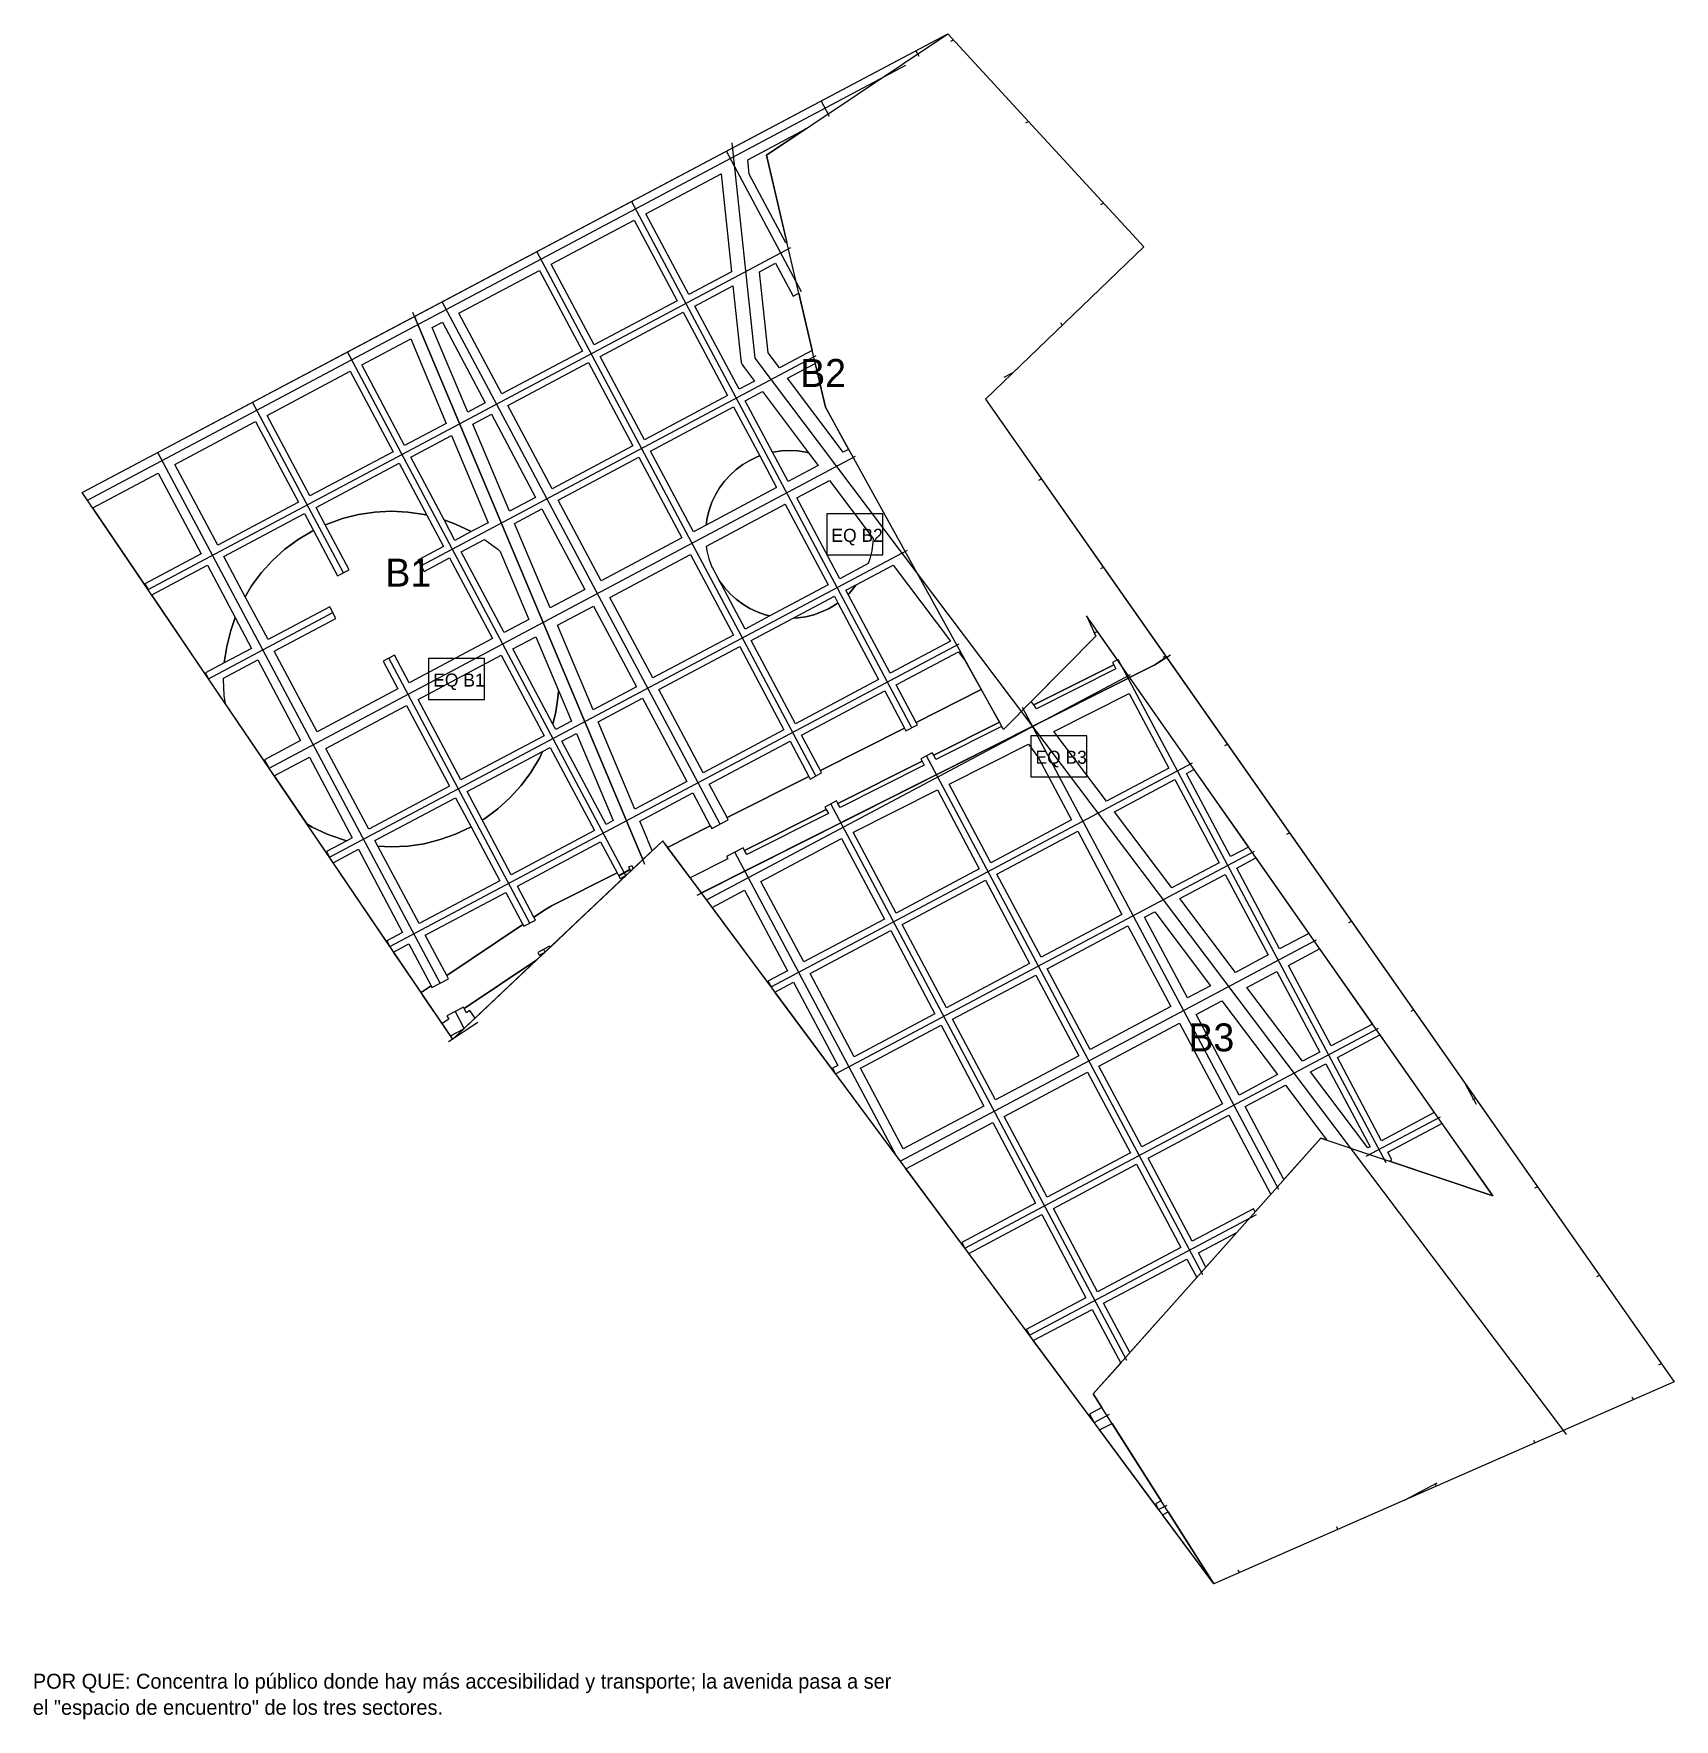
# Model space of a CAD drawing. Header units: metres. Extents: x 3873 to 16340, y -5213 to 3289.
# Drawn here: x 6581 to 8340, y -3113 to -1305 of the extents above; entities that cross this region are included whole.
import ezdxf

# ---------------------------------------------------------------- set-up
doc = ezdxf.new("R2010")
doc.units = ezdxf.units.M
for name, color, linetype in [('EQUIPAMIENTO', 5, 'Continuous'), ('LIMITE-INTERVENCION', 30, 'Continuous'), ('MANZANAS-PROPUESTAS', 33, 'Continuous'), ('SECTORES', 1, 'Continuous'), ('TEXTO', 7, 'Continuous'), ('VERDE-OBLIGATORIO', 3, 'Continuous'), ('VERDE-PROPUESTO', 82, 'Continuous'), ('VIA-BOULEVARD', 30, 'Continuous'), ('VIA-PRIMARIA', 1, 'Continuous'), ('VIA-SECUNDARIA', 8, 'Continuous'), ('VIA-TERCIARIA', 9, 'Continuous')]:
    doc.layers.add(name, color=color, linetype=linetype)

msp = doc.modelspace()

# ---------------------------------------------------------------- texts
at = {"layer": 'EQUIPAMIENTO'}
for s, p in [('EQ B2', (7436.2, -1850)), ('EQ B1', (7009.3, -2005.2)), ('EQ B3', (7655, -2088))]:
    msp.add_text(s, height=14, dxfattribs=at).set_placement(p)
at = {"layer": 'SECTORES'}
for s, p in [('B2', (7402.8, -1683.9)), ('B1', (6958, -1898)), ('B3', (7819.1, -2396.5))]:
    msp.add_text(s, height=30, dxfattribs=at).set_placement(p)
at = {"layer": 'TEXTO'}
for s, p in [('POR QUE: Concentra lo público donde hay más accesibilidad y transporte; la avenida pasa a ser', (6580, -3080)), ('el "espacio de encuentro" de los tres sectores.', (6580, -3108))]:
    msp.add_text(s, height=16, dxfattribs=at).set_placement(p)

# ---------------------------------------------------------------- linework, layer by layer
at = {"layer": 'EQUIPAMIENTO'}
for points in [[(7431.2, -1864), (7491.2, -1864), (7491.2, -1820), (7431.2, -1820), (7431.2, -1864)], [(7004.3, -2019.2), (7064.3, -2019.2), (7064.3, -1975.2), (7004.3, -1975.2), (7004.3, -2019.2)], [(7650, -2102), (7710, -2102), (7710, -2058), (7650, -2058), (7650, -2102)]]:
    msp.add_lwpolyline(points, close=True, dxfattribs=at)
at = {"layer": 'LIMITE-INTERVENCION'}
msp.add_lwpolyline([(6633, -1797), (7561, -1305), (7771.2, -1533.6), (7601.5, -1696.8), (8340, -2751), (7846.2, -2967.6), (7255.3, -2170.6), (7030.2, -2383.5), (6633, -1797)], close=True, dxfattribs=at)
at = {"layer": 'MANZANAS-PROPUESTAS'}
for points in [[(7387.4, -1529.4), (7348.2, -1455.8), (7346.6, -1440.2), (7408.7, -1407.1), (7366.7, -1435.3), (7388.5, -1528.9), (7387.4, -1529.4)], [(7329.1, -1560.4), (7283.2, -1584.8), (7237.2, -1498.3), (7318, -1455.4), (7329.1, -1560.4)], [(7135.7, -1552.3), (7224.9, -1504.9), (7270.9, -1591.4), (7181.7, -1638.8), (7135.7, -1552.3)], [(7380.6, -1663.3), (7368.5, -1647.3), (7359.3, -1560.3), (7376.3, -1551.2), (7395.2, -1586.6), (7401.3, -1583.4), (7415.6, -1644.7), (7380.6, -1663.3)], [(7036.8, -1604.9), (7123.3, -1558.9), (7169.3, -1645.4), (7082.8, -1691.4), (7036.8, -1604.9)], [(7289.8, -1597.2), (7330.7, -1575.4), (7339.1, -1654.6), (7339.3, -1655.9), (7339.6, -1657.2), (7340, -1658.5), (7340.6, -1659.7), (7341.3, -1660.9), (7342, -1662), (7353.8, -1677.6), (7337.2, -1686.4), (7289.8, -1597.2)], [(7188.3, -1651.2), (7277.4, -1603.8), (7324.9, -1693), (7235.7, -1740.4), (7188.3, -1651.2)], [(7008.2, -1620.1), (7019.1, -1614.3), (7065.1, -1700.8), (7046.4, -1710.8), (7008.2, -1620.1)], [(6932.6, -1660.3), (6985.2, -1632.3), (7023.3, -1723), (6978.6, -1746.8), (6932.6, -1660.3)], [(7089.4, -1703.8), (7175.9, -1657.8), (7223.3, -1746.9), (7136.8, -1793), (7089.4, -1703.8)], [(7448.8, -1753.9), (7389.1, -1674.6), (7418.9, -1658.8), (7429.8, -1705.7), (7454.7, -1750.8), (7448.8, -1753.9)], [(6966.2, -1753.4), (6877.1, -1800.8), (6831.1, -1714.3), (6920.2, -1666.9), (6966.2, -1753.4)], [(7343.8, -1698.7), (7362.3, -1688.9), (7411.7, -1754.5), (7408.8, -1753.7), (7400.1, -1752.4), (7391.2, -1752), (7382.4, -1752.4), (7373.7, -1753.7), (7373.1, -1753.9), (7343.8, -1698.7)], [(7051.8, -1723.7), (7071.7, -1713.2), (7119.1, -1802.3), (7091.1, -1817.2), (7051.8, -1723.7)], [(7242.2, -1752.7), (7331.4, -1705.3), (7359.4, -1757.9), (7356.8, -1758.9), (7348.8, -1762.6), (7341.2, -1767.2), (7334.1, -1772.4), (7327.6, -1778.4), (7321.7, -1784.9), (7316.4, -1792), (7311.9, -1799.6), (7308.1, -1807.6), (7305.1, -1815.9), (7303, -1824.4), (7301.8, -1832), (7288.3, -1839.3), (7242.2, -1752.7)], [(6732.2, -1766.9), (6818.7, -1720.8), (6864.7, -1807.4), (6778.2, -1853.4), (6732.2, -1766.9)], [(6985.2, -1759.2), (7028.8, -1736), (7068.1, -1829.5), (7050.1, -1839), (7049.2, -1838.4), (7033.2, -1830.9), (7021, -1826.5), (6985.2, -1759.2)], [(6883.6, -1813.2), (6972.8, -1765.7), (7002.4, -1821.4), (6999.4, -1820.6), (6982, -1818.1), (6964.3, -1817.2), (6946.7, -1818.1), (6929.2, -1820.6), (6912.1, -1824.9), (6895.4, -1830.9), (6893.5, -1831.8), (6883.6, -1813.2)], [(7143.4, -1805.3), (7229.9, -1759.3), (7275.9, -1845.8), (7189.4, -1891.8), (7143.4, -1805.3)], [(6714.5, -1776.2), (6760.5, -1862.8), (6700.2, -1894.9), (6703.5, -1901), (6644.2, -1813.6), (6714.5, -1776.2)], [(6784.7, -1865.7), (6871.3, -1819.7), (6880.9, -1837.8), (6879.5, -1838.4), (6864.3, -1847.5), (6850.1, -1858), (6837, -1869.9), (6825.2, -1883), (6814.6, -1897.2), (6807.7, -1908.8), (6784.7, -1865.7)], [(7096.6, -1830.2), (7125.7, -1814.7), (7171.7, -1901.2), (7134.7, -1920.9), (7096.6, -1830.2)], [(6767.1, -1875.1), (6796.9, -1931.3), (6792.1, -1944.9), (6787.8, -1962.1), (6785.2, -1979.5), (6785.2, -1979.9), (6765, -1990.6), (6768.3, -1996.8), (6707.4, -1906.9), (6767.1, -1875.1)], [(7285.3, -1863.5), (7331.3, -1950), (7244.8, -1996), (7198.8, -1909.5), (7285.3, -1863.5)], [(7502.5, -1874.9), (7564, -1956.5), (7499.2, -1991), (7454.1, -1906.3), (7454.9, -1905.6), (7460.8, -1899.1), (7463.4, -1895.6), (7502.5, -1874.9)], [(7343.7, -1943.5), (7315.4, -1890.4), (7316.4, -1892), (7321.7, -1899.1), (7327.6, -1905.6), (7334.1, -1911.6), (7341.2, -1916.8), (7348.8, -1921.4), (7356.8, -1925.2), (7365.1, -1928.1), (7370.1, -1929.4), (7343.7, -1943.5)], [(7395.4, -1931.8), (7400.1, -1931.6), (7408.8, -1930.3), (7417.4, -1928.1), (7425.7, -1925.2), (7433.7, -1921.4), (7441.2, -1916.8), (7443.1, -1915.4), (7486.8, -1997.6), (7397.6, -2045), (7350.2, -1955.8), (7395.4, -1931.8)], [(7181.1, -1918.9), (7227.1, -2005.4), (7180.6, -2030.1), (7142.5, -1939.4), (7181.1, -1918.9)], [(7385.3, -2051.6), (7298.8, -2097.6), (7251.3, -2008.4), (7337.9, -1962.4), (7385.3, -2051.6)], [(7505.8, -2003.4), (7572.6, -1967.8), (7579.8, -1977.5), (7596.9, -2008.5), (7527.1, -2043.6), (7505.8, -2003.4)], [(7741.3, -1986.2), (7656.3, -2029), (7653.2, -2024.9), (7738.9, -1981.8), (7741.3, -1986.2)], [(7157.6, -2042.4), (7140.6, -2051.4), (7137.5, -2045.7), (7140.9, -2032.3), (7143.4, -2014.8), (7143.7, -2009.4), (7157.6, -2042.4)], [(7281.1, -2107), (7225.4, -2136.6), (7186.1, -2043.1), (7233.7, -2017.8), (7281.1, -2107)], [(7404.2, -2057.4), (7493.4, -2009.9), (7514.6, -2049.9), (7424.4, -2095.3), (7404.2, -2057.4)], [(7755.4, -2012.7), (7797.9, -2092.7), (7731.1, -2128.2), (7674.6, -2053.3), (7755.4, -2012.7)], [(7202.3, -2148.8), (7194.6, -2153), (7147.1, -2063.8), (7163, -2055.4), (7202.3, -2148.8)], [(7548.3, -2083.3), (7545.9, -2078.9), (7616.3, -2043.5), (7618.7, -2047.9), (7548.3, -2083.3)], [(7093, -2207), (7061.9, -2148.3), (7064.3, -2146.9), (7078.5, -2136.3), (7091.6, -2124.5), (7103.5, -2111.4), (7114, -2097.2), (7123.1, -2082), (7126.5, -2074.8), (7134.8, -2070.4), (7182.2, -2159.5), (7093, -2207)], [(7305.3, -2109.9), (7391.9, -2063.9), (7411.9, -2101.6), (7324.3, -2145.7), (7305.3, -2109.9)], [(7647.4, -2067), (7658.3, -2081.6), (7693.7, -2148.1), (7607.2, -2194.1), (7562.4, -2109.8), (7647.4, -2067)], [(7535.8, -2089.6), (7445.5, -2135), (7443.2, -2130.6), (7533.4, -2085.2), (7535.8, -2089.6)], [(7864.2, -2187.6), (7816.8, -2098.5), (7824.9, -2094.2), (7883.3, -2177.5), (7864.2, -2187.6)], [(6894.7, -2182.1), (6898, -2188.3), (6838.8, -2100.9), (6839.8, -2102.3), (6873.8, -2152.5), (6879.5, -2155.9), (6895.4, -2163.5), (6912.1, -2169.4), (6916.5, -2170.6), (6894.7, -2182.1)], [(7851.9, -2194.2), (7801.1, -2221.2), (7739.6, -2139.5), (7804.4, -2105), (7851.9, -2194.2)], [(7244, -2181.3), (7239, -2169.1), (7239, -2169), (7230.8, -2149.5), (7287.7, -2119.3), (7306.4, -2154.6), (7260.6, -2177.7), (7255.3, -2170.6), (7244, -2181.3)], [(7459.9, -2161.4), (7549.9, -2116.1), (7594.8, -2200.7), (7505.6, -2248.1), (7459.6, -2161.5), (7459.9, -2161.4)], [(7433, -2141.3), (7345.4, -2185.4), (7343.1, -2181), (7430.7, -2136.9), (7433, -2141.3)], [(7080.7, -2213.5), (6994.1, -2259.5), (6950, -2176.5), (6964.3, -2177.2), (6982, -2176.3), (6999.4, -2173.7), (7016.6, -2169.4), (7033.2, -2163.5), (7049.2, -2155.9), (7049.8, -2155.5), (7080.7, -2213.5)], [(7447.2, -2168.1), (7493.3, -2254.6), (7406.7, -2300.6), (7360.7, -2214.1), (7447.2, -2168.1)], [(7747.7, -2249.6), (7661.1, -2295.6), (7613.7, -2206.4), (7700.3, -2160.4), (7747.7, -2249.6)], [(6929.1, -2179.7), (6976.5, -2268.9), (6959.6, -2277.9), (6962.9, -2284.1), (6902, -2194.2), (6929.1, -2179.7)], [(7099.6, -2219.3), (7188.8, -2171.9), (7206.4, -2205), (7136, -2240.4), (7134.9, -2241), (7130.7, -2243.5), (7129.6, -2244.2), (7117.2, -2252.5), (7099.6, -2219.3)], [(7916.8, -2286.5), (7870.8, -2200), (7891.4, -2189), (7948, -2269.9), (7916.8, -2286.5)], [(7343.1, -2223.5), (7389.1, -2310), (7368.2, -2321.1), (7371.5, -2327.3), (7308.2, -2242), (7343.1, -2223.5)], [(7512.2, -2260.4), (7601.4, -2213), (7648.8, -2302.2), (7559.6, -2349.6), (7512.2, -2260.4)], [(7904.4, -2293.1), (7869.4, -2311.7), (7809.7, -2232.5), (7858.4, -2206.6), (7904.4, -2293.1)], [(7000.7, -2271.9), (7087.2, -2225.9), (7105.5, -2260.3), (7023.7, -2315.1), (7000.7, -2271.9)], [(7782.9, -2246.8), (7842.6, -2326), (7817.9, -2339.1), (7771.9, -2252.6), (7782.9, -2246.8)], [(7547.2, -2356.2), (7460.7, -2402.2), (7413.3, -2313), (7499.8, -2267), (7547.2, -2356.2)], [(7800.3, -2348.5), (7713.7, -2394.5), (7667.7, -2308), (7754.2, -2262), (7800.3, -2348.5)], [(6966.8, -2289.9), (6983, -2281.3), (7007, -2326.3), (6996.3, -2333.5), (6966.8, -2289.9)], [(7972.2, -2390.7), (7926.2, -2304.2), (7959.6, -2286.4), (8016.3, -2367.3), (7972.2, -2390.7)], [(7054.2, -2360.8), (7048.7, -2352.5), (7044.9, -2355.1), (7042.6, -2350.6), (7119.4, -2299.1), (7054.2, -2360.8)], [(7959.8, -2397.3), (7941.3, -2407.1), (7881.6, -2327.9), (7913.8, -2310.8), (7959.8, -2397.3)], [(7395.6, -2322.4), (7443.1, -2411.6), (7437.5, -2414.6), (7440.7, -2420.7), (7375.7, -2333), (7395.6, -2322.4)], [(7655.4, -2314.6), (7701.4, -2401.1), (7612.2, -2448.5), (7566.2, -2362), (7655.4, -2314.6)], [(7873.3, -2443.3), (7827.3, -2356.8), (7854.8, -2342.2), (7914.5, -2421.4), (7873.3, -2443.3)], [(7769.1, -2498.7), (7723.1, -2412.2), (7809.6, -2366.2), (7855.7, -2452.7), (7769.1, -2498.7)], [(7599.8, -2455.1), (7513.3, -2501.1), (7467.3, -2414.5), (7553.8, -2368.5), (7599.8, -2455.1)], [(8026.2, -2492.3), (7978.8, -2403.1), (8024.4, -2378.8), (8082.7, -2462.2), (8026.2, -2492.3)], [(7756.8, -2505.3), (7667.6, -2552.7), (7621.6, -2466.2), (7710.8, -2418.7), (7756.8, -2505.3)], [(7966.4, -2409.7), (8013.8, -2498.8), (8011.4, -2500.1), (7949.9, -2418.4), (7966.4, -2409.7)], [(7879.9, -2455.7), (7923.1, -2432.7), (7967.4, -2491.6), (7961, -2489.4), (7921.5, -2533.9), (7879.9, -2455.7)], [(7609.2, -2472.7), (7655.2, -2559.3), (7576, -2601.4), (7579.3, -2607.6), (7516, -2522.3), (7609.2, -2472.7)], [(7888.7, -2565.4), (7823.1, -2600.2), (7775.7, -2511.1), (7862.2, -2465), (7907.1, -2549.3), (7908.3, -2548.7), (7890.5, -2568.7), (7888.7, -2565.4)], [(8037.1, -2512.8), (8032.8, -2504.6), (8090.8, -2473.7), (8145.3, -2551.5), (8034.6, -2514.2), (8037.1, -2512.8)], [(7763.3, -2517.6), (7810.8, -2606.8), (7721.6, -2654.2), (7674.2, -2565), (7763.3, -2517.6)], [(7661.8, -2571.6), (7709.2, -2660.8), (7645.2, -2694.8), (7648.5, -2701), (7583.5, -2613.3), (7661.8, -2571.6)], [(7829.7, -2612.6), (7871, -2590.6), (7837.8, -2627.9), (7829.7, -2612.6)], [(7728.1, -2666.6), (7817.3, -2619.2), (7827.9, -2639.1), (7756.3, -2719.6), (7728.1, -2666.6)], [(7713.1, -2785.6), (7717.8, -2794.4), (7652.7, -2706.7), (7715.8, -2673.2), (7746.4, -2730.7), (7717, -2763.8), (7726.3, -2778.5), (7713.1, -2785.6)], [(7783.8, -2881.6), (7787.1, -2887.8), (7723.8, -2802.5), (7737.1, -2795.5), (7789.7, -2878.5), (7783.8, -2881.6)], [(7791.3, -2893.5), (7797.2, -2890.3), (7846.2, -2967.6), (7791.3, -2893.5)]]:
    msp.add_lwpolyline(points, close=True, dxfattribs=at)
at = {"layer": 'SECTORES'}
for points in [[(6989.1, -1608.2), (7561, -1305), (7771.2, -1533.6), (7601.5, -1696.8), (7795.5, -1973.7), (7783, -1982), (7296.9, -2226.6), (7255.3, -2170.6), (7233.9, -2190.8), (7227, -2174), (6992, -1615), (6989.1, -1608.2)], [(7030.2, -2383.5), (7030, -2383.1), (6633, -1797), (6989.1, -1608.2), (6992, -1615), (7227, -2174), (7233.9, -2190.8), (7032.1, -2381.7), (7030.2, -2383.5)], [(7795.5, -1973.7), (8340, -2751), (7846.2, -2967.6), (7296.9, -2226.6), (7783, -1982), (7795.5, -1973.7)]]:
    msp.add_lwpolyline(points, close=True, dxfattribs=at)
at = {"layer": 'VERDE-OBLIGATORIO'}
msp.add_lwpolyline([(8145.3, -2551.5), (7709.6, -1929.5), (7719.7, -1951.3), (7620.6, -2051.3), (7429.8, -1705.7), (7366.7, -1435.3), (7561, -1305), (7771.2, -1533.6), (7601.5, -1696.8), (8340, -2751), (7846.2, -2967.6), (7717, -2763.8), (7961, -2489.4), (8145.3, -2551.5)], close=True, dxfattribs=at)
at = {"layer": 'VERDE-PROPUESTO'}
for points in [[(7382.4, -1752.4), (7391.2, -1752), (7400.1, -1752.4), (7408.8, -1753.7), (7411.7, -1754.5), (7422, -1768.1), (7389.8, -1785.3), (7373.1, -1753.9), (7373.7, -1753.7), (7382.4, -1752.4)], [(7305.1, -1815.9), (7308.1, -1807.6), (7311.9, -1799.6), (7316.4, -1792), (7321.7, -1784.9), (7327.6, -1778.4), (7334.1, -1772.4), (7341.2, -1767.2), (7348.8, -1762.6), (7356.8, -1758.9), (7359.4, -1757.9), (7377.4, -1791.8), (7301.8, -1832), (7303, -1824.4), (7305.1, -1815.9)], [(7479.5, -1859.6), (7477.4, -1868.1), (7475.5, -1873.3), (7445.2, -1889.5), (7399.2, -1802.9), (7434.2, -1784.3), (7481, -1846.4), (7480.8, -1850.8), (7479.5, -1859.6)], [(6825.2, -1883), (6837, -1869.9), (6850.1, -1858), (6864.3, -1847.5), (6879.5, -1838.4), (6880.9, -1837.8), (6906.8, -1886.5), (6919.1, -1879.9), (6893.5, -1831.8), (6895.4, -1830.9), (6912.1, -1824.9), (6929.2, -1820.6), (6946.7, -1818.1), (6964.3, -1817.2), (6982, -1818.1), (6999.4, -1820.6), (7002.4, -1821.4), (7020.2, -1854.9), (6992.8, -1869.5), (6999.4, -1881.9), (7026.8, -1867.3), (7072.8, -1953.8), (6983.6, -2001.2), (6967.8, -1971.5), (6955.5, -1978.1), (6971.3, -2007.8), (6884.7, -2053.8), (6838.7, -1967.3), (6904.9, -1932.1), (6898.4, -1919.7), (6832.2, -1954.9), (6807.7, -1908.8), (6814.6, -1897.2), (6825.2, -1883)], [(7356.8, -1925.2), (7348.8, -1921.4), (7341.2, -1916.8), (7334.1, -1911.6), (7327.6, -1905.6), (7321.7, -1899.1), (7316.4, -1892), (7315.4, -1890.4), (7308.6, -1877.6), (7308.1, -1876.4), (7305.1, -1868.1), (7303, -1859.6), (7302.2, -1854.5), (7386.8, -1809.5), (7432.8, -1896), (7370.1, -1929.4), (7365.1, -1928.1), (7356.8, -1925.2)], [(7049.2, -1838.4), (7050.1, -1839), (7032.6, -1848.4), (7021, -1826.5), (7033.2, -1830.9), (7049.2, -1838.4)], [(7078.5, -1858), (7081, -1860.3), (7111.7, -1933.2), (7085.2, -1947.2), (7039.2, -1860.7), (7064.2, -1847.4), (7064.3, -1847.5), (7078.5, -1858)], [(7454.9, -1905.6), (7454.1, -1906.3), (7451.8, -1901.8), (7463.4, -1895.6), (7460.8, -1899.1), (7454.9, -1905.6)], [(7433.7, -1921.4), (7425.7, -1925.2), (7417.4, -1928.1), (7408.8, -1930.3), (7400.1, -1931.6), (7395.4, -1931.8), (7439.4, -1908.4), (7443.1, -1915.4), (7441.2, -1916.8), (7433.7, -1921.4)], [(6787.8, -1962.1), (6792.1, -1944.9), (6796.9, -1931.3), (6814.5, -1964.3), (6785.2, -1979.9), (6785.2, -1979.5), (6787.8, -1962.1)], [(7140.9, -2032.3), (7137.5, -2045.7), (7094.6, -1964.9), (7119.4, -1951.7), (7143.7, -2009.4), (7143.4, -2014.8), (7140.9, -2032.3)], [(7737.7, -1979.4), (7738.9, -1981.8), (7653.2, -2024.9), (7650.4, -2021.2), (7719.7, -1951.3), (7718, -1947.6), (7721.1, -1946), (7742.7, -1976.7), (7737.7, -1979.4)], [(6785.2, -2014.8), (6784.3, -1997.2), (6784.4, -1996.2), (6821.1, -1976.7), (6867.1, -2063.2), (6828.5, -2083.7), (6833.2, -2092.6), (6786.5, -2023.6), (6785.2, -2014.8)], [(7039, -2105.4), (6993, -2018.9), (7082.2, -1971.5), (7128.2, -2058), (7039, -2105.4)], [(7544.4, -2076.1), (7532.1, -2082.7), (7533.4, -2085.2), (7443.2, -2130.6), (7441.7, -2127.8), (7429.3, -2134.4), (7430.7, -2136.9), (7343.1, -2181), (7341.6, -2178.1), (7323.9, -2187.5), (7325.2, -2190), (7284.8, -2210.3), (7260.6, -2177.7), (7306.4, -2154.6), (7308, -2157.5), (7325.6, -2148.1), (7324.3, -2145.7), (7411.9, -2101.6), (7413.4, -2104.4), (7425.7, -2097.8), (7424.4, -2095.3), (7514.6, -2049.9), (7516.1, -2052.7), (7528.5, -2046.1), (7527.1, -2043.6), (7596.9, -2008.5), (7616.3, -2043.5), (7545.9, -2078.9), (7544.4, -2076.1)], [(6980.7, -2025.5), (7026.7, -2112), (6940.1, -2158), (6894.1, -2071.5), (6980.7, -2025.5)], [(7114, -2097.2), (7103.5, -2111.4), (7091.6, -2124.5), (7078.5, -2136.3), (7064.3, -2146.9), (7061.9, -2148.3), (7045.6, -2117.8), (7126.5, -2074.8), (7123.1, -2082), (7114, -2097.2)], [(6895.4, -2163.5), (6879.5, -2155.9), (6873.8, -2152.5), (6839.8, -2102.3), (6838.8, -2100.9), (6876.5, -2080.9), (6922.5, -2167.4), (6916.5, -2170.6), (6912.1, -2169.4), (6895.4, -2163.5)], [(7033.2, -2163.5), (7016.6, -2169.4), (6999.4, -2173.7), (6982, -2176.3), (6964.3, -2177.2), (6950, -2176.5), (6946.7, -2170.4), (7033.2, -2124.4), (7049.8, -2155.5), (7049.2, -2155.9), (7033.2, -2163.5)], [(7220.6, -2201.9), (7208.2, -2208.5), (7209.7, -2211.2), (7215.8, -2207.9), (7166.9, -2254.2), (7134.5, -2284.9), (7133.9, -2283.8), (7121.5, -2290.4), (7123, -2293.2), (7129.2, -2289.9), (7119.4, -2299.1), (7042.6, -2350.6), (7041.6, -2348.9), (7024, -2358.2), (7025.9, -2361.8), (7018.7, -2366.6), (6998.3, -2336.4), (6996.3, -2333.5), (7007, -2326.3), (7007.9, -2328.1), (7025.6, -2318.7), (7023.7, -2315.1), (7105.5, -2260.3), (7106.6, -2262.3), (7119, -2255.7), (7117.2, -2252.5), (7129.6, -2244.2), (7130.7, -2243.5), (7134.9, -2241), (7136, -2240.4), (7206.4, -2205), (7207.9, -2207.8), (7220.2, -2201.2), (7218.9, -2198.7), (7222.4, -2197), (7223.8, -2200.4), (7221.1, -2202.9), (7220.6, -2201.9)]]:
    msp.add_lwpolyline(points, close=True, dxfattribs=at)
at = {"layer": 'VIA-BOULEVARD'}
msp.add_lwpolyline([(6987.1, -1603.6), (6992, -1615), (7227, -2174), (7235.9, -2195.8)], dxfattribs=at)
at = {"layer": 'VIA-PRIMARIA'}
for points in [[(7329.6, -1422), (7354, -1653), (8218, -2799), (8224.1, -2807.3)], [(7292.3, -2228.9), (7783, -1982), (7799.7, -1971)], [(7025.8, -2385.9), (7057.1, -2365)]]:
    msp.add_lwpolyline(points, dxfattribs=at)
at = {"layer": 'VIA-SECUNDARIA'}
for points in [[(7564.3, -1313.1), (7567.1, -1311.6)], [(6638.6, -1805.3), (7516.2, -1338.6)], [(7404, -1582), (7323.7, -1430.8)], [(7316.8, -2152.8), (7018.8, -1592.4)], [(7621.5, -1673.4), (7631.2, -1668.2)], [(7016.7, -2323.4), (6714, -1754)], [(6833.2, -2092.6), (7462.2, -1758.1)], [(7791.8, -1973.6), (7794.4, -1972.2)], [(7302.2, -2233.9), (7757.1, -1992.1)], [(7915.9, -2544.7), (7641, -2027.7)], [(7506.2, -2509), (7332.8, -2182.8)], [(7991.2, -2258.3), (7993.9, -2256.9)], [(7510, -2514.2), (7956.5, -2276.8)], [(7042.5, -2371.8), (7032.8, -2353.5)], [(7027.7, -2379.8), (7042.2, -2372.2)], [(8190.6, -2543), (8193.3, -2541.6)], [(7717.8, -2794.4), (7734.4, -2785.6)], [(8085.1, -2862.8), (8083.6, -2860.2)]]:
    msp.add_lwpolyline(points, dxfattribs=at)
at = {"layer": 'VIA-TERCIARIA'}
for points in [[(7530.2, -1329.3), (7526.9, -1323.1)], [(7434.1, -1393.7), (7425.3, -1377)], [(7644.8, -1400.5), (7647.5, -1399.1)], [(7522.3, -2049.4), (7222, -1484.7)], [(7725.2, -1488), (7727.9, -1486.6)], [(6703.5, -1901), (7392.9, -1534.4)], [(7419.5, -2101.1), (7120.4, -1538.6)], [(7683.6, -1617.9), (7682.1, -1615.1)], [(7214, -2204.5), (6917.2, -1646.3)], [(6996.1, -1875.7), (7420, -1650.3)], [(6912.9, -1883.2), (6815.6, -1700.2)], [(7658.8, -1783.8), (7661.5, -1782.4)], [(6898, -2188.3), (7517.8, -1858.8)], [(7725.3, -1878.7), (7727.9, -1877.3)], [(6768.3, -1996.8), (6901.6, -1925.9)], [(6962.9, -2284.1), (7573.3, -1959.5)], [(7112.8, -2259), (6961.7, -1974.8)], [(8031, -2516.1), (7743.8, -1976.1)], [(7858.2, -2068.5), (7860.9, -2067.1)], [(7371.5, -2327.3), (7823.5, -2087)], [(7834.4, -2636.3), (7538.3, -2079.4)], [(7752.9, -2728), (7435.5, -2131.1)], [(7924.7, -2163.4), (7927.4, -2162)], [(7440.7, -2420.7), (7890, -2181.9)], [(7215.8, -2207.9), (7214.4, -2205.2)], [(7129.2, -2289.9), (7127.7, -2287.1)], [(8057.7, -2353.2), (8060.3, -2351.8)], [(7579.3, -2607.6), (8023, -2371.6)], [(8127.8, -2453.4), (8116.3, -2431.7)], [(8124.1, -2448.1), (8126.8, -2446.7)], [(8009.7, -2509), (8089.5, -2466.5)], [(7648.5, -2701), (7892, -2571.6)], [(8257.1, -2637.9), (8259.8, -2636.5)], [(8323.6, -2732.8), (8326.3, -2731.4)], [(8296.3, -2770.2), (8294.9, -2767.5)], [(8190.7, -2816.5), (8189.3, -2813.8)], [(8050.6, -2877.9), (8085.8, -2859.2)], [(7787.1, -2887.8), (7796.1, -2883)], [(7979.4, -2909.2), (7978, -2906.5)], [(7873.8, -2955.5), (7872.4, -2952.8)]]:
    msp.add_lwpolyline(points, dxfattribs=at)

msp.set_redraw_order([(e.dxf.handle, doc.entitydb.next_handle()) for e in msp.query("TEXT MTEXT ATTDEF DIMENSION ARC_DIMENSION")])  # texts and dimensions are drawn at this point

doc.saveas('drawing.dxf')
